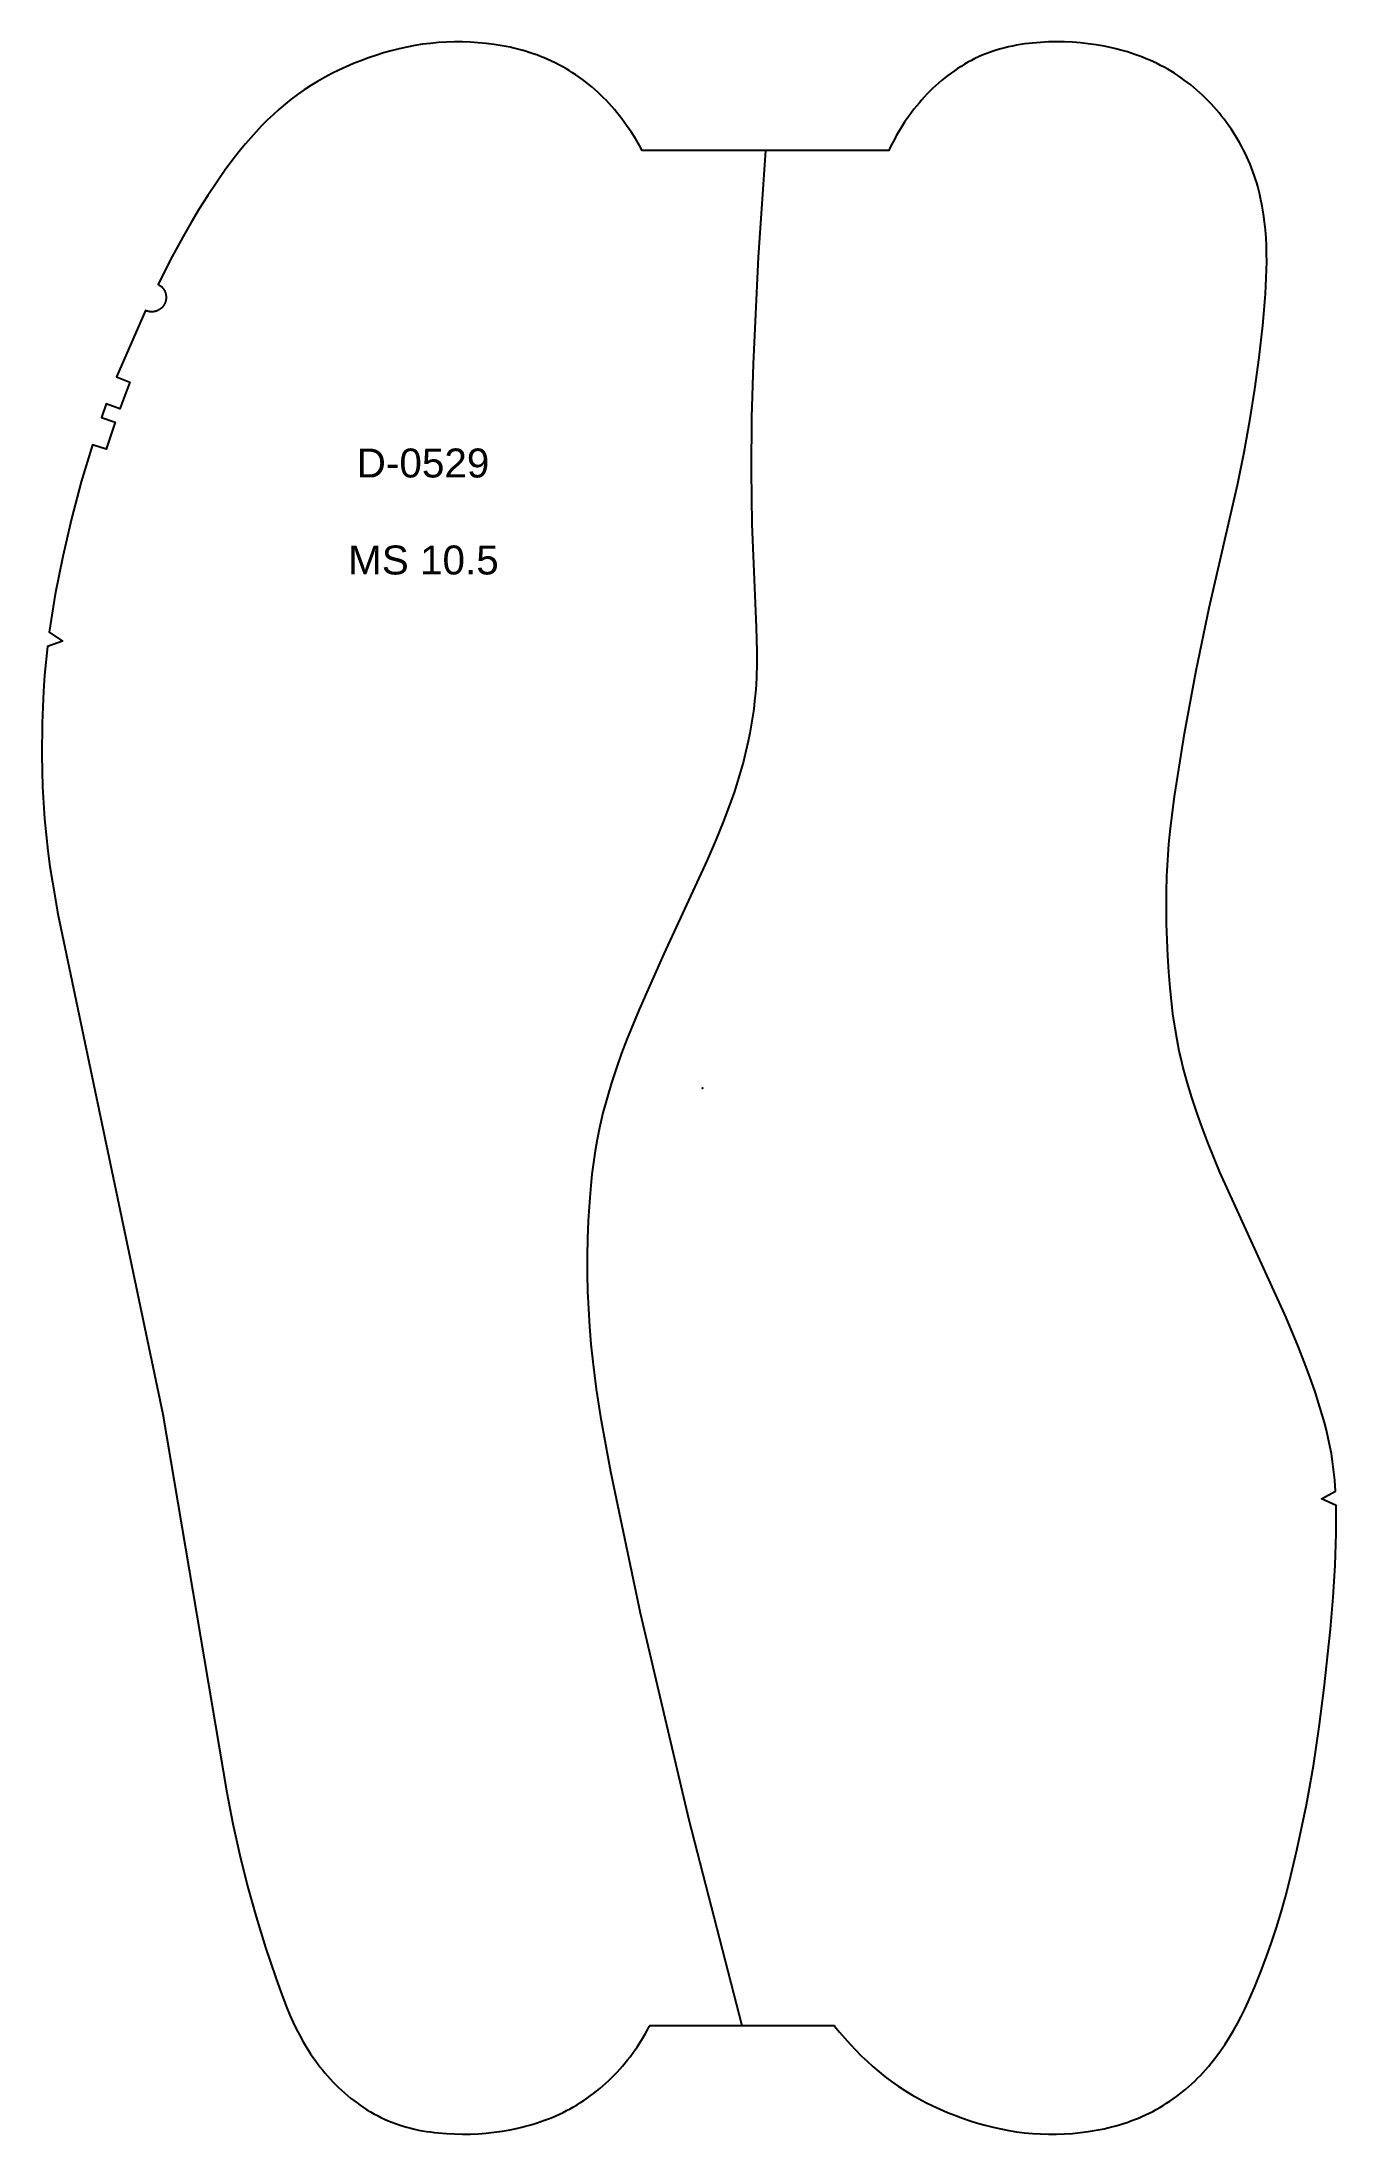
# Model space of a CAD drawing. Extents: x -397 to 4045, y -1309 to -990.
# Drawn here: x 1617.3 to 1796.1, y -1308.9 to -1019.9 of the extents above; entities that cross this region are included whole.
import ezdxf

# ---------------------------------------------------------------- set-up
doc = ezdxf.new("R2010")
doc.units = 0
doc.layers.add('DEFAULT', color=7, linetype='CONTINUOUS')
doc.styles.add('ARIAL_REGULAR', font='arial.ttf')

msp = doc.modelspace()

# ---------------------------------------------------------------- texts
at = {"layer": 'DEFAULT', "color": 1, "style": 'ARIAL_REGULAR'}
for s, p in [('D-0529', (1660.78, -1080.06, 5.51)), ('MS 10.5', (1659.59, -1093.46, 5.51))]:
    msp.add_text(s, height=4, dxfattribs=at).set_placement(p)

# ---------------------------------------------------------------- linework, layer by layer
at = {"layer": 'DEFAULT'}
msp.add_lwpolyline([(1795.94, -1230.36), (1796.07, -1225.94), (1796.09, -1224.01), (1796.07, -1222.09), (1794.04, -1221.16), (1796, -1220.09), (1795.89, -1218.6), (1795.83, -1217.86), (1795.74, -1217.12), (1795.6, -1216.03), (1795.42, -1214.94), (1795.22, -1213.86), (1794.99, -1212.78), (1794.73, -1211.7), (1794.46, -1210.63), (1793.85, -1208.51), (1793.18, -1206.4), (1792.45, -1204.32), (1791.68, -1202.25), (1790.87, -1200.2), (1789.16, -1196.13), (1780, -1176.04), (1778.34, -1171.95), (1777.56, -1169.88), (1776.82, -1167.8), (1776.13, -1165.7), (1775.49, -1163.59), (1774.92, -1161.45), (1774.66, -1160.38), (1774.42, -1159.3), (1774.11, -1157.74), (1773.84, -1156.16), (1773.54, -1154.15), (1773.33, -1152.36), (1773.15, -1150.57), (1772.97, -1148.37), (1772.83, -1146.17), (1772.67, -1141.75), (1772.65, -1137.34), (1772.7, -1135.13), (1772.81, -1132.93), (1772.97, -1130.72), (1773.19, -1128.53), (1773.74, -1124.15), (1775.12, -1115.42), (1776.74, -1106.74), (1778.54, -1098.09), (1782.51, -1080.88), (1783.38, -1076.55), (1784.15, -1072.2), (1784.84, -1067.84), (1785.44, -1063.47), (1785.95, -1059.08), (1786.16, -1056.88), (1786.32, -1054.68), (1786.44, -1052.48), (1786.49, -1050.27), (1786.48, -1049.17), (1786.46, -1048.06), (1786.4, -1046.96), (1786.32, -1045.86), (1786.2, -1044.76), (1786.05, -1043.66), (1785.87, -1042.57), (1785.65, -1041.49), (1785.53, -1040.95), (1785.4, -1040.42), (1785.26, -1039.88), (1785.11, -1039.35), (1784.94, -1038.83), (1784.77, -1038.3), (1784.59, -1037.78), (1784.39, -1037.27), (1784.19, -1036.76), (1783.97, -1036.25), (1783.75, -1035.75), (1783.51, -1035.25), (1783.26, -1034.76), (1783, -1034.27), (1782.74, -1033.79), (1782.46, -1033.31), (1782.17, -1032.84), (1781.88, -1032.37), (1781.57, -1031.91), (1781.26, -1031.46), (1780.94, -1031.01), (1780.6, -1030.57), (1780.26, -1030.13), (1779.91, -1029.7), (1779.56, -1029.28), (1779.19, -1028.86), (1778.82, -1028.46), (1778.44, -1028.06), (1778.05, -1027.66), (1777.65, -1027.28), (1777.25, -1026.9), (1776.83, -1026.53), (1776.42, -1026.18), (1775.99, -1025.83), (1775.55, -1025.48), (1775.11, -1025.15), (1774.67, -1024.83), (1774.21, -1024.52), (1773.75, -1024.22), (1773.28, -1023.93), (1772.81, -1023.65), (1772.32, -1023.38), (1771.84, -1023.13), (1771.35, -1022.88), (1770.85, -1022.64), (1770.34, -1022.42), (1769.84, -1022.2), (1769.32, -1022), (1768.81, -1021.8), (1768.29, -1021.61), (1767.76, -1021.44), (1767.24, -1021.27), (1766.71, -1021.12), (1766.17, -1020.97), (1765.64, -1020.83), (1765.1, -1020.71), (1764.02, -1020.48), (1762.93, -1020.29), (1761.84, -1020.13), (1760.75, -1020.02), (1759.65, -1019.93), (1758.54, -1019.89), (1757.44, -1019.87), (1756.33, -1019.89), (1755.22, -1019.95), (1754.12, -1020.04), (1753.57, -1020.1), (1753.02, -1020.17), (1752.47, -1020.25), (1751.93, -1020.35), (1751.38, -1020.45), (1750.84, -1020.56), (1750.31, -1020.69), (1749.78, -1020.83), (1749.25, -1020.98), (1748.72, -1021.15), (1748.21, -1021.33), (1747.69, -1021.52), (1747.18, -1021.73), (1746.68, -1021.95), (1746.18, -1022.19), (1745.69, -1022.44), (1745.21, -1022.7), (1744.73, -1022.97), (1744.26, -1023.26), (1743.79, -1023.56), (1743.34, -1023.87), (1742.89, -1024.19), (1742.44, -1024.52), (1742.01, -1024.86), (1741.58, -1025.21), (1741.16, -1025.57), (1740.75, -1025.94), (1740.34, -1026.32), (1739.95, -1026.71), (1739.56, -1027.1), (1739.19, -1027.51), (1738.82, -1027.92), (1738.46, -1028.34), (1738.1, -1028.76), (1737.76, -1029.19), (1737.42, -1029.63), (1737.1, -1030.08), (1736.78, -1030.53), (1736.47, -1030.98), (1736.17, -1031.45), (1735.88, -1031.91), (1735.59, -1032.39), (1735.32, -1032.87), (1735.05, -1033.35), (1734.54, -1034.33), (1734.28, -1034.87), (1700.22, -1034.87), (1699.84, -1034.2), (1699.28, -1033.25), (1698.69, -1032.32), (1698.06, -1031.41), (1697.41, -1030.52), (1697.07, -1030.08), (1696.73, -1029.65), (1696.37, -1029.23), (1696.01, -1028.81), (1695.64, -1028.4), (1695.27, -1028), (1694.88, -1027.6), (1694.49, -1027.22), (1694.09, -1026.84), (1693.68, -1026.47), (1693.26, -1026.11), (1692.83, -1025.76), (1692.4, -1025.42), (1691.96, -1025.08), (1691.51, -1024.76), (1691.06, -1024.45), (1690.59, -1024.14), (1690.13, -1023.85), (1689.65, -1023.57), (1689.17, -1023.29), (1688.69, -1023.03), (1688.2, -1022.78), (1687.7, -1022.54), (1687.2, -1022.31), (1686.69, -1022.09), (1686.18, -1021.89), (1685.67, -1021.69), (1685.15, -1021.51), (1684.62, -1021.34), (1684.1, -1021.17), (1683.57, -1021.02), (1683.03, -1020.88), (1682.5, -1020.75), (1681.96, -1020.63), (1681.42, -1020.51), (1680.87, -1020.41), (1679.78, -1020.23), (1678.68, -1020.09), (1677.58, -1019.99), (1676.48, -1019.91), (1675.38, -1019.88), (1674.27, -1019.87), (1673.17, -1019.91), (1672.07, -1019.97), (1670.97, -1020.08), (1669.88, -1020.21), (1668.79, -1020.39), (1667.71, -1020.59), (1666.63, -1020.83), (1665.56, -1021.1), (1664.5, -1021.41), (1663.44, -1021.74), (1662.4, -1022.09), (1661.36, -1022.48), (1660.33, -1022.88), (1659.31, -1023.32), (1658.31, -1023.78), (1657.32, -1024.27), (1656.34, -1024.78), (1655.38, -1025.33), (1654.44, -1025.9), (1653.52, -1026.5), (1652.62, -1027.14), (1651.74, -1027.8), (1650.88, -1028.49), (1650.04, -1029.21), (1649.22, -1029.95), (1648.42, -1030.71), (1647.64, -1031.5), (1646.88, -1032.3), (1646.14, -1033.12), (1645.42, -1033.96), (1644.72, -1034.81), (1644.03, -1035.67), (1642.71, -1037.44), (1641.44, -1039.24), (1640.21, -1041.08), (1639.03, -1042.94), (1637.89, -1044.84), (1636.79, -1046.75), (1635.02, -1050.04), (1633.33, -1053.38), (1633.39, -1053.41), (1633.45, -1053.45), (1633.51, -1053.48), (1633.57, -1053.52), (1633.63, -1053.56), (1633.68, -1053.6), (1633.73, -1053.65), (1633.79, -1053.69), (1633.84, -1053.74), (1633.89, -1053.79), (1633.94, -1053.84), (1633.98, -1053.89), (1634.02, -1053.95), (1634.07, -1054), (1634.11, -1054.06), (1634.14, -1054.12), (1634.18, -1054.18), (1634.21, -1054.24), (1634.25, -1054.3), (1634.28, -1054.36), (1634.3, -1054.43), (1634.33, -1054.49), (1634.35, -1054.56), (1634.37, -1054.62), (1634.39, -1054.69), (1634.4, -1054.76), (1634.42, -1054.83), (1634.43, -1054.9), (1634.44, -1054.96), (1634.44, -1055.03), (1634.45, -1055.1), (1634.45, -1055.17), (1634.45, -1055.24), (1634.44, -1055.31), (1634.44, -1055.38), (1634.43, -1055.45), (1634.42, -1055.52), (1634.41, -1055.59), (1634.39, -1055.66), (1634.37, -1055.72), (1634.35, -1055.79), (1634.33, -1055.86), (1634.31, -1055.92), (1634.28, -1055.99), (1634.25, -1056.05), (1634.22, -1056.11), (1634.18, -1056.17), (1634.15, -1056.23), (1634.11, -1056.29), (1634.07, -1056.35), (1634.03, -1056.4), (1633.99, -1056.46), (1633.94, -1056.51), (1633.89, -1056.56), (1633.84, -1056.61), (1633.79, -1056.66), (1633.74, -1056.7), (1633.69, -1056.75), (1633.63, -1056.79), (1633.57, -1056.83), (1633.52, -1056.87), (1633.46, -1056.9), (1633.4, -1056.94), (1633.33, -1056.97), (1633.27, -1057), (1633.21, -1057.03), (1633.14, -1057.05), (1633.08, -1057.08), (1633.01, -1057.1), (1632.94, -1057.12), (1632.88, -1057.13), (1632.81, -1057.14), (1632.74, -1057.16), (1632.67, -1057.17), (1632.6, -1057.17), (1632.53, -1057.18), (1632.46, -1057.18), (1632.39, -1057.18), (1632.32, -1057.17), (1632.25, -1057.17), (1632.18, -1057.16), (1632.11, -1057.15), (1632.05, -1057.14), (1631.98, -1057.12), (1631.91, -1057.1), (1631.84, -1057.08), (1631.78, -1057.06), (1631.71, -1057.04), (1631.65, -1057.01), (1631.58, -1056.98), (1627.58, -1066.14), (1629.44, -1066.88), (1628.04, -1070.56), (1626.16, -1069.88), (1625.5, -1071.77), (1627.39, -1072.41), (1626.17, -1076.16), (1624.26, -1075.57), (1622.72, -1080.66), (1621.36, -1085.79), (1620.16, -1090.97), (1619.13, -1096.19), (1618.28, -1101.43), (1620.14, -1102.66), (1618.04, -1103.42), (1617.67, -1107.38), (1617.52, -1109.58), (1617.33, -1113.99), (1617.28, -1118.41), (1617.31, -1120.61), (1617.38, -1122.82), (1617.49, -1125.03), (1617.65, -1127.23), (1617.86, -1129.43), (1618.11, -1131.62), (1618.4, -1133.81), (1618.73, -1135.99), (1619.49, -1140.34), (1634, -1209.49), (1642.83, -1261.74), (1643.67, -1266.07), (1644.62, -1270.39), (1645.69, -1274.67), (1646.89, -1278.92), (1648.19, -1283.14), (1649.59, -1287.33), (1650.33, -1289.41), (1651.13, -1291.47), (1651.55, -1292.49), (1652, -1293.5), (1652.48, -1294.49), (1652.99, -1295.47), (1653.25, -1295.95), (1653.53, -1296.43), (1653.81, -1296.9), (1654.11, -1297.37), (1654.41, -1297.83), (1654.72, -1298.29), (1655.03, -1298.74), (1655.36, -1299.18), (1655.7, -1299.62), (1656.04, -1300.06), (1656.39, -1300.48), (1656.75, -1300.9), (1657.12, -1301.31), (1657.5, -1301.71), (1657.89, -1302.11), (1658.28, -1302.49), (1658.68, -1302.87), (1659.1, -1303.24), (1659.52, -1303.6), (1659.94, -1303.95), (1660.38, -1304.3), (1660.82, -1304.63), (1661.27, -1304.95), (1661.73, -1305.26), (1662.19, -1305.56), (1662.67, -1305.84), (1663.14, -1306.12), (1663.63, -1306.38), (1664.12, -1306.63), (1664.62, -1306.86), (1665.12, -1307.08), (1665.63, -1307.29), (1666.14, -1307.49), (1666.66, -1307.67), (1667.18, -1307.83), (1667.71, -1307.98), (1668.24, -1308.12), (1668.78, -1308.25), (1669.32, -1308.37), (1669.86, -1308.47), (1670.41, -1308.56), (1670.95, -1308.64), (1671.5, -1308.71), (1672.05, -1308.78), (1673.16, -1308.87), (1674.27, -1308.92), (1675.37, -1308.94), (1676.48, -1308.93), (1677.58, -1308.88), (1678.68, -1308.8), (1679.78, -1308.68), (1680.87, -1308.53), (1681.96, -1308.34), (1683.04, -1308.11), (1683.57, -1307.98), (1684.11, -1307.85), (1684.64, -1307.7), (1685.17, -1307.54), (1685.7, -1307.38), (1686.22, -1307.2), (1686.74, -1307.02), (1687.26, -1306.82), (1687.77, -1306.62), (1688.28, -1306.4), (1688.78, -1306.17), (1689.28, -1305.94), (1689.77, -1305.69), (1690.26, -1305.43), (1690.74, -1305.16), (1691.22, -1304.88), (1691.68, -1304.59), (1692.15, -1304.29), (1692.6, -1303.98), (1693.05, -1303.66), (1693.49, -1303.33), (1693.92, -1302.99), (1694.35, -1302.64), (1694.77, -1302.28), (1695.18, -1301.91), (1695.59, -1301.54), (1695.98, -1301.15), (1696.37, -1300.76), (1696.75, -1300.36), (1697.13, -1299.95), (1697.49, -1299.54), (1697.85, -1299.11), (1698.2, -1298.69), (1698.54, -1298.25), (1698.87, -1297.81), (1699.19, -1297.36), (1699.51, -1296.91), (1699.81, -1296.45), (1700.11, -1295.98), (1700.4, -1295.51), (1700.67, -1295.03), (1700.94, -1294.55), (1701.2, -1294.06), (1701.26, -1293.94), (1726.73, -1293.94), (1726.78, -1294.01), (1727.49, -1294.86), (1728.21, -1295.7), (1728.95, -1296.52), (1729.71, -1297.32), (1730.49, -1298.1), (1731.28, -1298.87), (1732.1, -1299.61), (1732.94, -1300.32), (1733.8, -1301.01), (1734.68, -1301.68), (1735.59, -1302.31), (1736.51, -1302.92), (1737.45, -1303.49), (1738.41, -1304.03), (1739.38, -1304.55), (1740.37, -1305.04), (1741.38, -1305.5), (1742.4, -1305.93), (1743.42, -1306.34), (1744.46, -1306.72), (1745.51, -1307.08), (1746.56, -1307.41), (1747.62, -1307.71), (1748.69, -1307.98), (1749.77, -1308.22), (1750.85, -1308.43), (1751.94, -1308.6), (1753.04, -1308.74), (1754.13, -1308.84), (1755.23, -1308.91), (1756.34, -1308.94), (1757.44, -1308.94), (1758.55, -1308.9), (1759.65, -1308.83), (1760.75, -1308.72), (1761.85, -1308.58), (1762.94, -1308.41), (1763.48, -1308.3), (1764.02, -1308.19), (1764.56, -1308.07), (1765.1, -1307.94), (1765.63, -1307.79), (1766.16, -1307.64), (1766.69, -1307.48), (1767.21, -1307.31), (1767.73, -1307.12), (1768.25, -1306.93), (1768.76, -1306.72), (1769.26, -1306.51), (1769.76, -1306.28), (1770.26, -1306.04), (1770.75, -1305.79), (1771.24, -1305.52), (1771.72, -1305.25), (1772.19, -1304.97), (1772.66, -1304.67), (1773.12, -1304.37), (1773.57, -1304.06), (1774.02, -1303.73), (1774.46, -1303.4), (1774.9, -1303.06), (1775.32, -1302.71), (1775.74, -1302.34), (1776.15, -1301.98), (1776.55, -1301.6), (1776.95, -1301.21), (1777.33, -1300.82), (1777.71, -1300.41), (1778.08, -1300.01), (1778.44, -1299.59), (1778.79, -1299.16), (1779.14, -1298.73), (1779.48, -1298.3), (1780.13, -1297.41), (1780.75, -1296.49), (1781.34, -1295.56), (1781.91, -1294.61), (1782.45, -1293.65), (1782.96, -1292.67), (1783.45, -1291.68), (1783.92, -1290.68), (1784.8, -1288.66), (1785.63, -1286.61), (1786.42, -1284.55), (1787.16, -1282.47), (1787.86, -1280.38), (1788.51, -1278.27), (1789.11, -1276.14), (1789.66, -1274.01), (1790.67, -1269.7), (1791.98, -1263.43), (1792.94, -1258.07), (1793.75, -1252.69), (1794.43, -1247.28), (1795.31, -1239.16), (1795.69, -1234.77)], close=True, dxfattribs=at)
msp.add_lwpolyline([(1717.25, -1034.87), (1716.26, -1049.61), (1715.53, -1064.37), (1715.33, -1071.76), (1715.26, -1079.14), (1715.35, -1086.53), (1715.97, -1100.75), (1716.06, -1104.16), (1716.05, -1105.87), (1716, -1107.58), (1715.94, -1108.7), (1715.85, -1109.82), (1715.74, -1110.94), (1715.62, -1112.05), (1715.46, -1113.16), (1715.29, -1114.27), (1715.09, -1115.38), (1714.87, -1116.47), (1714.55, -1117.89), (1714.2, -1119.29), (1713.81, -1120.69), (1713.39, -1122.08), (1712.95, -1123.46), (1712.47, -1124.83), (1711.45, -1127.55), (1710.35, -1130.25), (1709.19, -1132.93), (1703.2, -1145.87), (1699.78, -1153.57), (1698.14, -1157.57), (1697.38, -1159.6), (1696.65, -1161.63), (1695.98, -1163.68), (1695.36, -1165.75), (1694.8, -1167.83), (1694.32, -1169.92), (1694, -1171.51), (1693.72, -1173.1), (1693.49, -1174.69), (1693.28, -1176.3), (1693.11, -1177.9), (1692.97, -1179.52), (1692.77, -1182.75), (1692.67, -1185.19), (1692.63, -1187.63), (1692.63, -1190.07), (1692.68, -1192.51), (1692.79, -1194.94), (1692.94, -1197.37), (1693.14, -1199.8), (1693.39, -1202.23), (1693.87, -1206.03), (1694.46, -1209.82), (1695.83, -1217.37), (1699.96, -1236.93), (1706.65, -1265.52), (1713.99, -1293.94)], dxfattribs=at)
at = {"layer": 'DEFAULT', "color": 4}
msp.add_point((1708.56, -1164.41), dxfattribs=at)

msp.set_redraw_order([(e.dxf.handle, doc.entitydb.next_handle()) for e in msp.query("TEXT MTEXT ATTDEF DIMENSION ARC_DIMENSION")])  # texts and dimensions are drawn at this point

doc.saveas('drawing.dxf')
